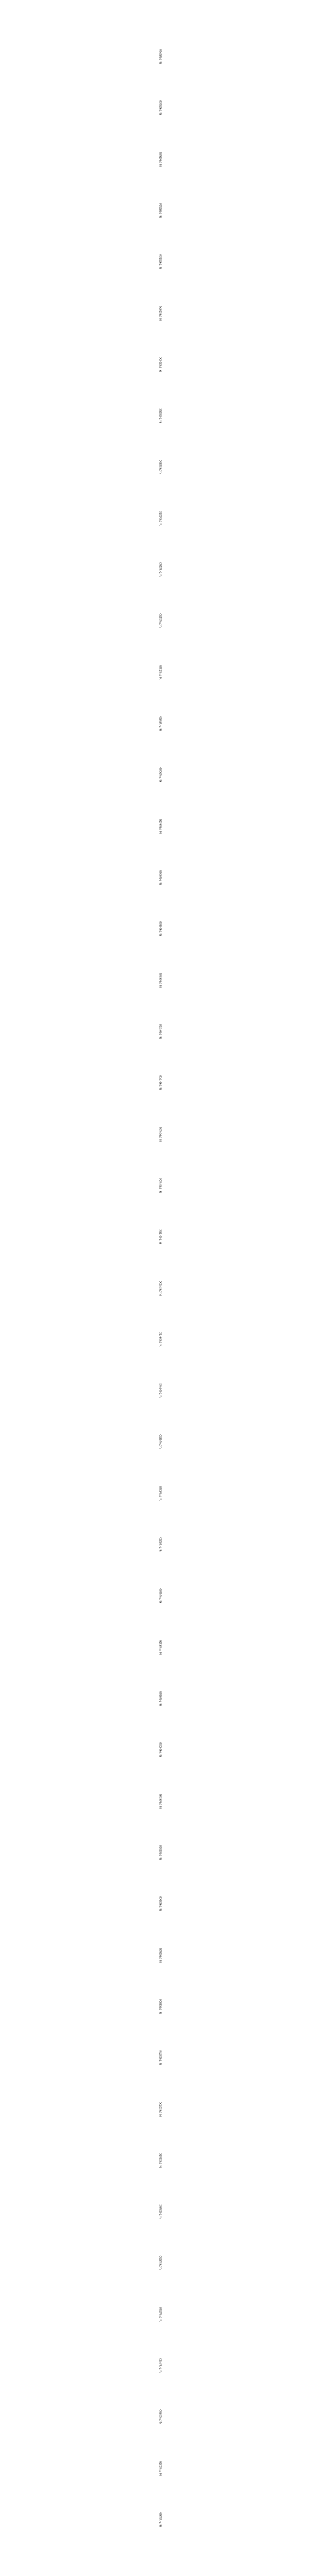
# Model space of a CAD drawing. Header units: metres. Extents: x -1904 to 9487, y -5916 to 3781.
# Drawn here: x -1904 to -1902, y -5904 to -3491 of the extents above; entities that cross this region are included whole.
import ezdxf
from ezdxf.enums import TextEntityAlignment as Align

# ---------------------------------------------------------------- set-up
doc = ezdxf.new("R2010")
doc.units = ezdxf.units.M
doc.layers.add('QUADRO', color=7, linetype='Continuous', lineweight=50)

msp = doc.modelspace()

# ---------------------------------------------------------------- texts
at = {"layer": 'QUADRO'}
for s, p in [('N: 7465700', (-1902.3, -3497.6)), ('N: 7465650', (-1902.3, -3547.6)), ('N: 7465600', (-1902.3, -3597.6)), ('N: 7465550', (-1902.3, -3647.6)), ('N: 7465500', (-1902.3, -3697.6)), ('N: 7465450', (-1902.3, -3747.6)), ('N: 7465400', (-1902.3, -3797.6)), ('N: 7465350', (-1902.3, -3847.6)), ('N: 7465300', (-1902.3, -3897.6)), ('N: 7465250', (-1902.3, -3947.6)), ('N: 7465200', (-1902.3, -3997.6)), ('N: 7465150', (-1902.3, -4047.6)), ('N: 7465100', (-1902.3, -4097.6)), ('N: 7465050', (-1902.3, -4147.6)), ('N: 7465000', (-1902.3, -4197.6)), ('N: 7464950', (-1902.3, -4247.6)), ('N: 7464900', (-1902.3, -4297.6)), ('N: 7464850', (-1902.3, -4347.6)), ('N: 7464800', (-1902.3, -4397.6)), ('N: 7464750', (-1902.3, -4447.6)), ('N: 7464700', (-1902.3, -4497.6)), ('N: 7464650', (-1902.3, -4547.6)), ('N: 7464600', (-1902.3, -4597.6)), ('N: 7464550', (-1902.3, -4647.6)), ('N: 7464500', (-1902.3, -4697.6)), ('N: 7464450', (-1902.3, -4747.6)), ('N: 7464400', (-1902.3, -4797.6)), ('N: 7464350', (-1902.3, -4847.6)), ('N: 7464300', (-1902.3, -4897.6)), ('N: 7464250', (-1902.3, -4947.6)), ('N: 7464200', (-1902.3, -4997.6)), ('N: 7464150', (-1902.3, -5047.6)), ('N: 7464100', (-1902.3, -5097.6)), ('N: 7464050', (-1902.3, -5147.6)), ('N: 7464000', (-1902.3, -5197.6)), ('N: 7463950', (-1902.3, -5247.6)), ('N: 7463900', (-1902.3, -5297.6)), ('N: 7463850', (-1902.3, -5347.6)), ('N: 7463800', (-1902.3, -5397.6)), ('N: 7463750', (-1902.3, -5447.6)), ('N: 7463700', (-1902.3, -5497.6)), ('N: 7463650', (-1902.3, -5547.6)), ('N: 7463600', (-1902.3, -5597.6)), ('N: 7463550', (-1902.3, -5647.6)), ('N: 7463500', (-1902.3, -5697.6)), ('N: 7463450', (-1902.3, -5747.6)), ('N: 7463400', (-1902.3, -5797.6)), ('N: 7463350', (-1902.3, -5847.6)), ('N: 7463300', (-1902.3, -5897.6))]:
    msp.add_text(s, height=2, rotation=90, dxfattribs=at).set_placement(p, align=Align.CENTER)

doc.saveas('drawing.dxf')
